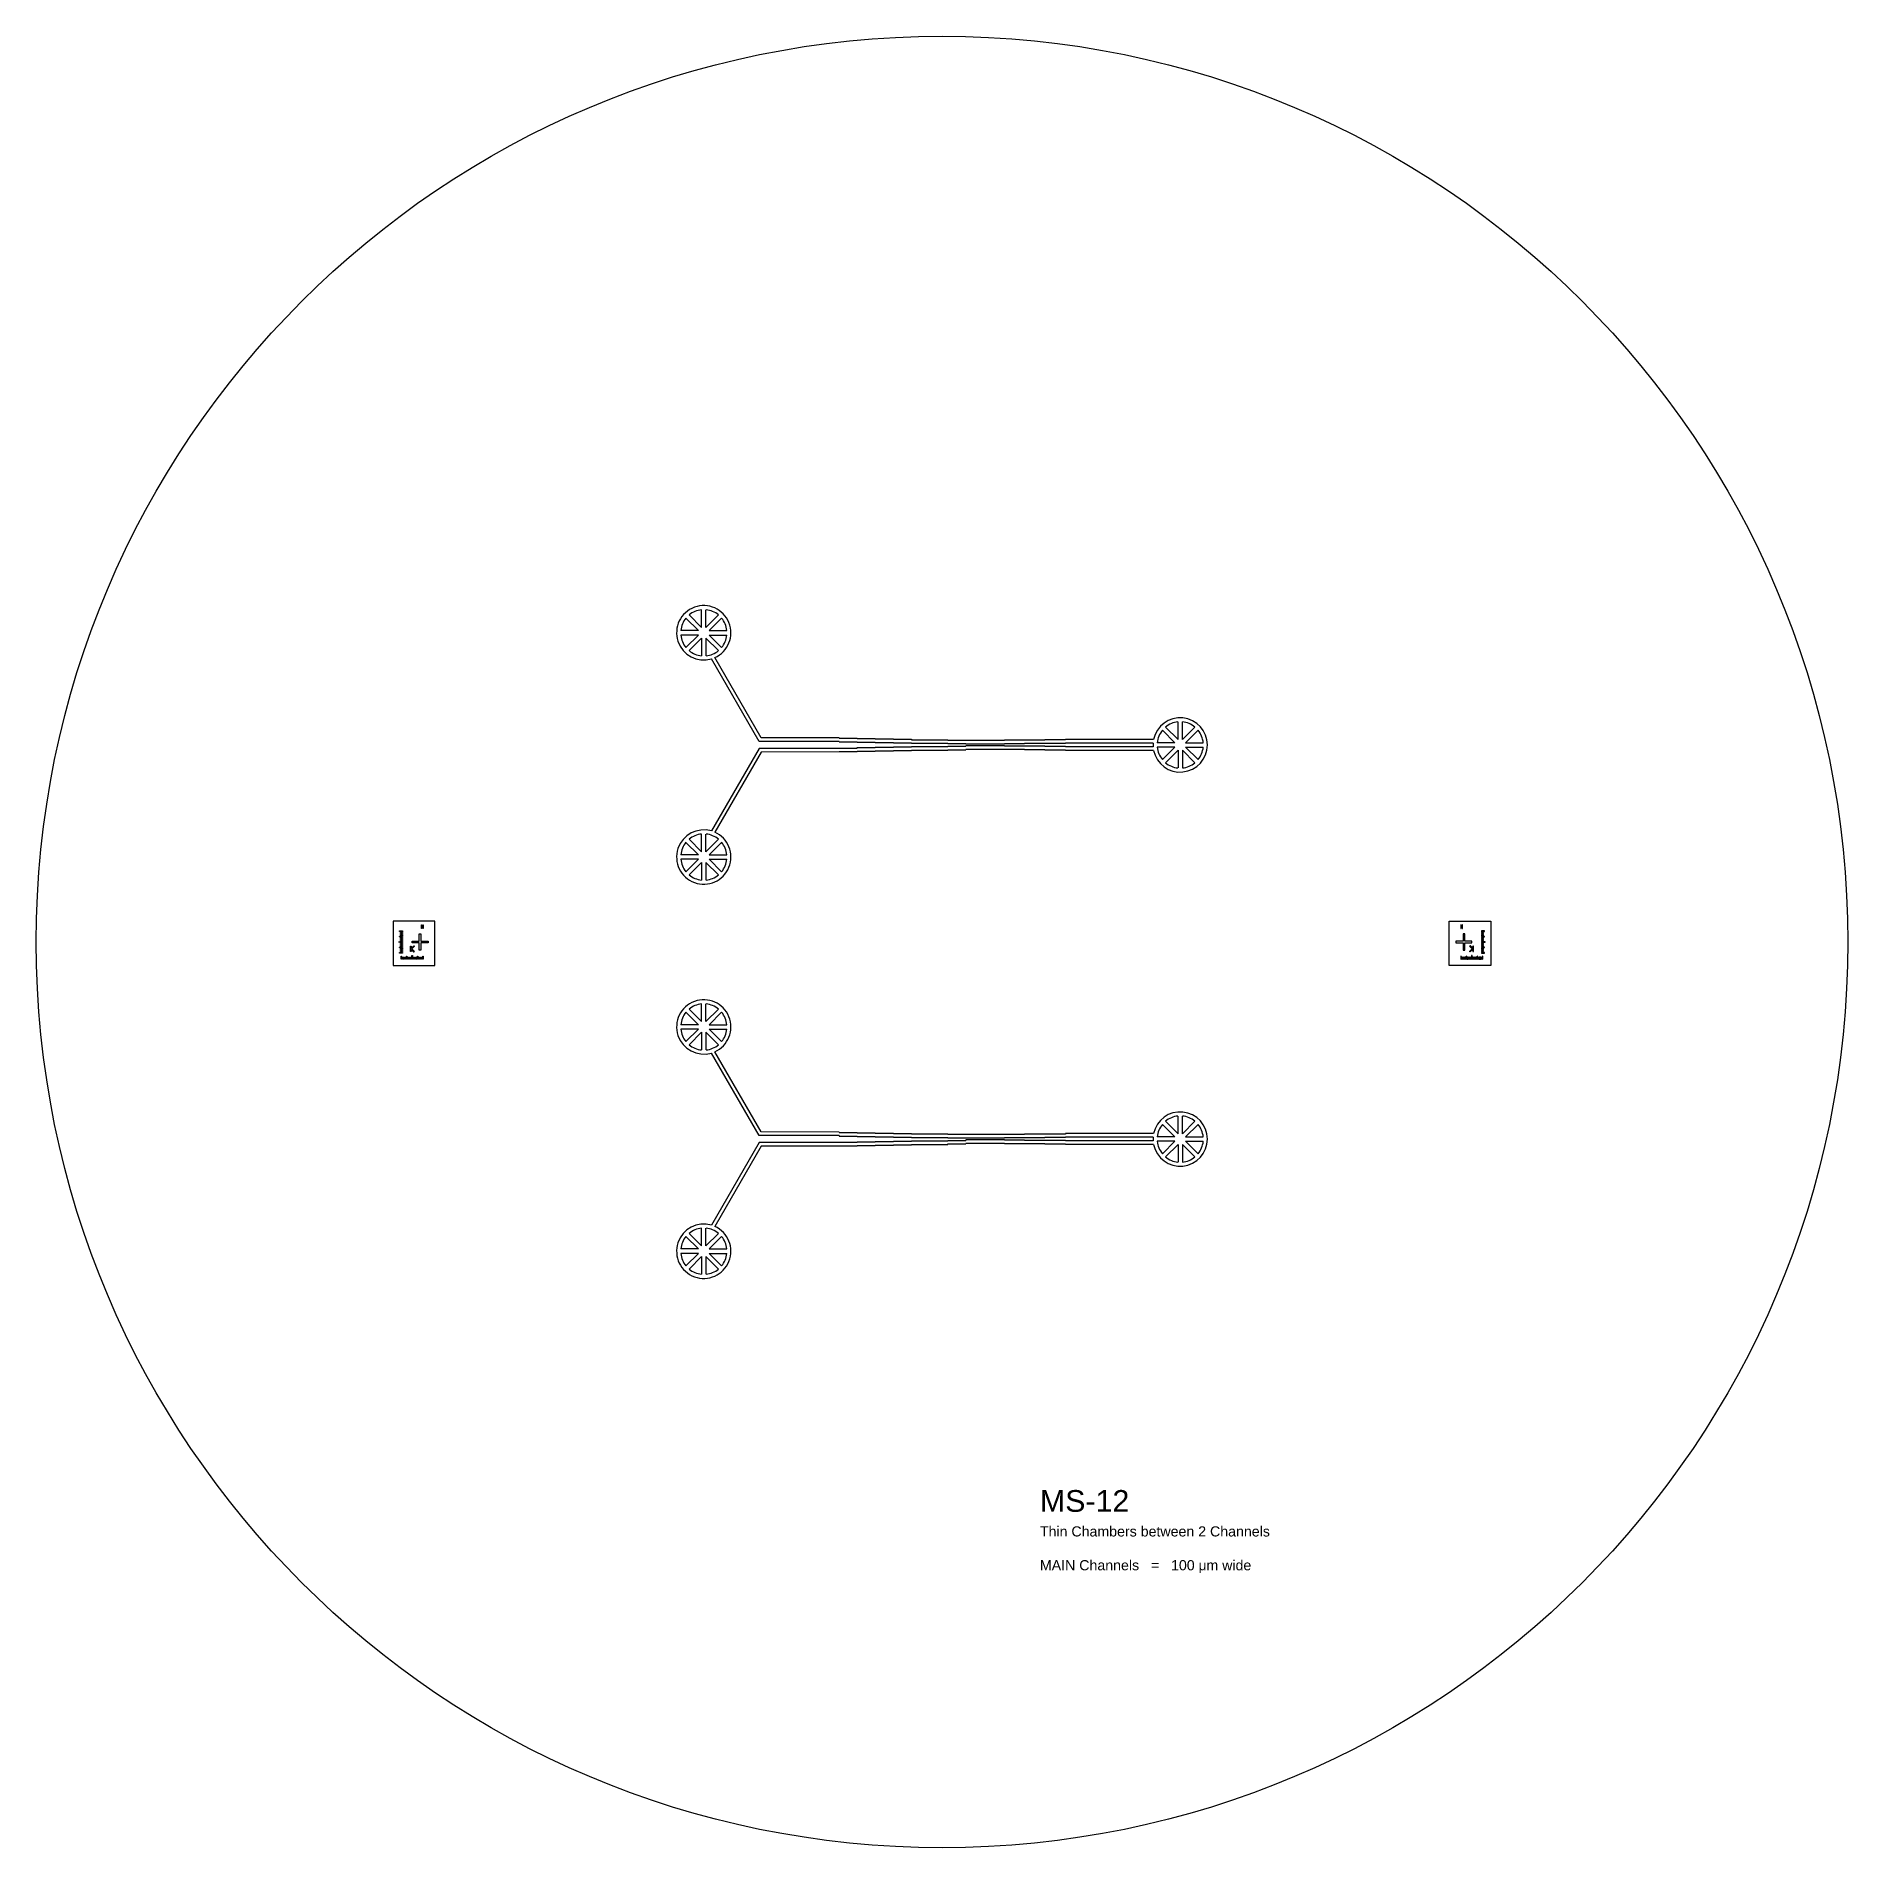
# Model space of a CAD drawing. Header units: millimetres. Extents: x 26241 to 236241, y 30294 to 280394.
# Drawn here: x 106241 to 156241, y 230394 to 280394 of the extents above; entities that cross this region are included whole.
import ezdxf

# ---------------------------------------------------------------- set-up
doc = ezdxf.new("R2010")
doc.units = ezdxf.units.MM
doc.layers.add('CLEAR', color=140, linetype='Continuous')
doc.layers.add('OPAQUE', color=10, linetype='Continuous')
doc.styles.get("Standard").update_dxf_attribs({"font": 'arial.ttf'})

msp = doc.modelspace()

# ---------------------------------------------------------------- texts
at = {"layer": 'CLEAR', "insert": (133943, 240266), "char_height": 280, "attachment_point": 1}
msp.add_mtext_dynamic_manual_height_columns('{\\H2.1429x;MS-12\\H0.83333x;\\P}Thin Chambers between 2 Channels\\P\\PMAIN Channels   =   100 {\\fSymbol|b0|i0|c2|p18;m}m wide', width=11473.28, gutter_width=5106, heights=[6422], dxfattribs=at)

# ---------------------------------------------------------------- linework, layer by layer
at = {"layer": 'CLEAR'}
for p, q in [((126191, 260929), (124876, 263208)), ((126249, 261029), (124971, 263243)), ((128398, 261028), (126249, 261029)), ((128398, 261028), (128398, 261018)), ((128398, 261018), (128898, 261018)), ((128898, 261018), (128898, 261008)), ((128898, 261008), (129398, 261008)), ((129398, 261008), (129398, 260998)), ((126191, 260737), (124876, 258459)), ((126249, 260637), (124971, 258424)), ((128398, 260928), (126191, 260929)), ((128398, 260738), (126191, 260737)), ((128398, 260638), (126249, 260637)), ((128398, 260928), (128398, 260918)), ((128398, 260918), (128898, 260918)), ((128398, 260738), (128398, 260748)), ((128398, 260748), (128898, 260748)), ((128398, 260638), (128398, 260648)), ((128398, 260648), (128898, 260648)), ((128898, 260918), (128898, 260908)), ((128898, 260908), (129398, 260908)), ((128898, 260748), (128898, 260758)), ((128898, 260758), (129398, 260758)), ((128898, 260648), (128898, 260658)), ((128898, 260658), (129398, 260658)), ((129398, 260998), (129898, 260998)), ((129398, 260908), (129398, 260898)), ((129398, 260898), (129898, 260898)), ((129398, 260758), (129398, 260768)), ((129398, 260768), (129898, 260768)), ((129398, 260658), (129398, 260668)), ((129398, 260668), (129898, 260668)), ((129898, 260998), (129898, 260988)), ((129898, 260988), (130398, 260988)), ((129898, 260898), (129898, 260888)), ((129898, 260888), (130398, 260888)), ((129898, 260768), (129898, 260778)), ((129898, 260778), (130398, 260778)), ((129898, 260668), (129898, 260678)), ((129898, 260678), (130398, 260678)), ((130398, 260988), (130398, 260978)), ((130398, 260978), (131398, 260978)), ((130398, 260888), (130398, 260878)), ((130398, 260878), (131398, 260878)), ((130398, 260778), (130398, 260788)), ((130398, 260788), (131398, 260788)), ((130398, 260678), (130398, 260688)), ((130398, 260688), (131398, 260688)), ((131398, 260978), (131398, 260968)), ((131398, 260968), (131898, 260968)), ((131398, 260878), (131398, 260868)), ((131398, 260868), (131898, 260868)), ((131398, 260788), (131398, 260798)), ((131398, 260798), (131898, 260798)), ((131398, 260688), (131398, 260698)), ((131398, 260698), (131898, 260698)), ((131898, 260958), (131898, 260968)), ((132968, 260958), (131898, 260958)), ((131898, 260858), (131898, 260868)), ((132968, 260858), (131898, 260858)), ((132968, 260808), (131898, 260808)), ((131898, 260808), (131898, 260798)), ((132968, 260708), (131898, 260708)), ((131898, 260708), (131898, 260698)), ((133518, 260963), (132968, 260963)), ((132968, 260963), (132968, 260958)), ((133518, 260863), (132968, 260863)), ((132968, 260863), (132968, 260858)), ((132968, 260803), (132968, 260808)), ((133518, 260803), (132968, 260803)), ((132968, 260703), (132968, 260708)), ((133518, 260703), (132968, 260703)), ((134078, 260968), (133518, 260968)), ((133518, 260968), (133518, 260963)), ((134078, 260868), (133518, 260868)), ((133518, 260868), (133518, 260863)), ((133518, 260798), (133518, 260803)), ((134078, 260798), (133518, 260798)), ((133518, 260698), (133518, 260703)), ((134078, 260698), (133518, 260698)), ((134648, 260973), (134078, 260973)), ((134078, 260973), (134078, 260968)), ((134648, 260873), (134078, 260873)), ((134078, 260873), (134078, 260868)), ((134078, 260793), (134078, 260798)), ((134648, 260793), (134078, 260793)), ((134078, 260693), (134078, 260698)), ((134648, 260693), (134078, 260693)), ((137081, 260983), (134648, 260983)), ((134648, 260983), (134648, 260973)), ((137068, 260883), (134648, 260883)), ((134648, 260883), (134648, 260873)), ((134648, 260783), (134648, 260793)), ((137068, 260783), (134648, 260783)), ((134648, 260683), (134648, 260693)), ((137081, 260683), (134648, 260683)), ((116096, 255969), (116096, 254749)), ((117241, 255969), (116096, 255969)), ((117241, 254749), (117241, 255969)), ((145241, 255969), (146386, 255969)), ((145241, 254749), (145241, 255969)), ((146386, 255969), (146386, 254749)), ((116096, 254749), (117241, 254749)), ((146386, 254749), (145241, 254749)), ((126191, 250050), (124876, 252329)), ((126249, 250150), (124971, 252364)), ((128398, 250049), (126191, 250050)), ((128398, 250149), (126249, 250150)), ((128398, 250149), (128398, 250139)), ((128398, 250139), (128898, 250139)), ((128398, 250049), (128398, 250039)), ((128398, 250039), (128898, 250039)), ((128898, 250139), (128898, 250129)), ((128898, 250129), (129398, 250129)), ((128898, 250039), (128898, 250029)), ((128898, 250029), (129398, 250029)), ((129398, 250129), (129398, 250119)), ((129398, 250119), (129898, 250119)), ((129398, 250029), (129398, 250019)), ((129398, 250019), (129898, 250019)), ((129898, 250119), (129898, 250109)), ((129898, 250109), (130398, 250109)), ((129898, 250019), (129898, 250009)), ((129898, 250009), (130398, 250009)), ((130398, 250109), (130398, 250099)), ((130398, 250099), (131398, 250099)), ((130398, 250009), (130398, 249999)), ((131398, 250099), (131398, 250089)), ((131398, 250089), (131898, 250089)), ((131898, 250079), (131898, 250089)), ((132968, 250079), (131898, 250079)), ((133518, 250084), (132968, 250084)), ((132968, 250084), (132968, 250079)), ((134078, 250089), (133518, 250089)), ((133518, 250089), (133518, 250084)), ((134648, 250094), (134078, 250094)), ((134078, 250094), (134078, 250089)), ((137081, 250104), (134648, 250104)), ((134648, 250104), (134648, 250094)), ((137068, 250004), (134648, 250004)), ((134648, 250004), (134648, 249994)), ((126191, 249858), (124876, 247579)), ((126249, 249758), (124971, 247544)), ((128398, 249859), (126191, 249858)), ((128398, 249759), (126249, 249758)), ((128398, 249859), (128398, 249869)), ((128398, 249869), (128898, 249869)), ((128398, 249759), (128398, 249769)), ((128398, 249769), (128898, 249769)), ((128898, 249869), (128898, 249879)), ((128898, 249879), (129398, 249879)), ((128898, 249769), (128898, 249779)), ((128898, 249779), (129398, 249779)), ((129398, 249879), (129398, 249889)), ((129398, 249889), (129898, 249889)), ((129398, 249779), (129398, 249789)), ((129398, 249789), (129898, 249789)), ((129898, 249889), (129898, 249899)), ((129898, 249899), (130398, 249899)), ((129898, 249789), (129898, 249799)), ((129898, 249799), (130398, 249799)), ((130398, 249999), (131398, 249999)), ((130398, 249899), (130398, 249909)), ((130398, 249909), (131398, 249909)), ((130398, 249799), (130398, 249809)), ((130398, 249809), (131398, 249809)), ((131398, 249999), (131398, 249989)), ((131398, 249989), (131898, 249989)), ((131398, 249909), (131398, 249919)), ((131398, 249919), (131898, 249919)), ((131398, 249809), (131398, 249819)), ((131398, 249819), (131898, 249819)), ((131898, 249979), (131898, 249989)), ((132968, 249979), (131898, 249979)), ((132968, 249929), (131898, 249929)), ((131898, 249929), (131898, 249919)), ((132968, 249829), (131898, 249829)), ((131898, 249829), (131898, 249819)), ((133518, 249984), (132968, 249984)), ((132968, 249984), (132968, 249979)), ((132968, 249924), (132968, 249929)), ((133518, 249924), (132968, 249924)), ((132968, 249824), (132968, 249829)), ((133518, 249824), (132968, 249824)), ((134078, 249989), (133518, 249989)), ((133518, 249989), (133518, 249984)), ((133518, 249919), (133518, 249924)), ((134078, 249919), (133518, 249919)), ((133518, 249819), (133518, 249824)), ((134078, 249819), (133518, 249819)), ((134648, 249994), (134078, 249994)), ((134078, 249994), (134078, 249989)), ((134078, 249914), (134078, 249919)), ((134648, 249914), (134078, 249914)), ((134078, 249814), (134078, 249819)), ((134648, 249814), (134078, 249814)), ((134648, 249904), (134648, 249914)), ((137068, 249904), (134648, 249904)), ((134648, 249804), (134648, 249814)), ((137081, 249804), (134648, 249804))]:
    msp.add_line(p, q, dxfattribs=at)
for centre, start, end in [((124666, 263928), 294.0069, 286.2467), ((137816, 260833), 191.537, 168.463), ((137816, 260833), 176.1774, 183.8226), ((124666, 257739), 73.7533, 65.9931), ((124666, 253049), 294.0069, 286.2467), ((137816, 249954), 191.537, 168.463), ((137816, 249954), 176.1774, 183.8226), ((124666, 246859), 73.7533, 65.9931)]:
    msp.add_arc(centre, 750, start, end, dxfattribs=at)
at = {"layer": 'OPAQUE'}
for p, q in [((124605, 264076), (124605, 264563)), ((124727, 264076), (124727, 264563)), ((124518, 263989), (124174, 264333)), ((124605, 264076), (124260, 264420)), ((124727, 264076), (125071, 264420)), ((124814, 263989), (125158, 264333)), ((124518, 263989), (124031, 263989)), ((124518, 263867), (124031, 263867)), ((124518, 263867), (124174, 263523)), ((124605, 263780), (124260, 263436)), ((124605, 263780), (124605, 263294)), ((124727, 263780), (125071, 263436)), ((124727, 263780), (124727, 263294)), ((124814, 263989), (125300, 263989)), ((124814, 263867), (125158, 263523)), ((124814, 263867), (125300, 263867)), ((137668, 260895), (137324, 261239)), ((137755, 260981), (137411, 261325)), ((137755, 260981), (137755, 261468)), ((137877, 260981), (137877, 261468)), ((137877, 260981), (138221, 261325)), ((137964, 260895), (138308, 261239)), ((137668, 260895), (137181, 260895)), ((137668, 260772), (137181, 260772)), ((137668, 260772), (137324, 260428)), ((137755, 260685), (137411, 260341)), ((137755, 260685), (137755, 260199)), ((137877, 260685), (138221, 260341)), ((137877, 260685), (137877, 260199)), ((137964, 260895), (138450, 260895)), ((137964, 260772), (138308, 260428)), ((137964, 260772), (138450, 260772)), ((124518, 257800), (124174, 258144)), ((124605, 257886), (124260, 258231)), ((124605, 257886), (124605, 258373)), ((124727, 257886), (124727, 258373)), ((124727, 257886), (125071, 258231)), ((124814, 257800), (125158, 258144)), ((124518, 257800), (124031, 257800)), ((124518, 257677), (124031, 257677)), ((124518, 257677), (124174, 257333)), ((124605, 257591), (124260, 257246)), ((124605, 257591), (124605, 257104)), ((124727, 257591), (125071, 257246)), ((124727, 257591), (124727, 257104)), ((124814, 257800), (125300, 257800)), ((124814, 257677), (125158, 257333)), ((124814, 257677), (125300, 257677)), ((116271, 255688), (116271, 255700)), ((116271, 255700), (116346, 255700)), ((116346, 255688), (116271, 255688)), ((116271, 255538), (116271, 255550)), ((116271, 255550), (116346, 255550)), ((116346, 255538), (116271, 255538)), ((116296, 255658), (116296, 255670)), ((116296, 255670), (116346, 255670)), ((116346, 255658), (116296, 255658)), ((116296, 255628), (116296, 255640)), ((116296, 255640), (116346, 255640)), ((116346, 255628), (116296, 255628)), ((116296, 255598), (116296, 255610)), ((116296, 255610), (116346, 255610)), ((116346, 255598), (116296, 255598)), ((116296, 255568), (116296, 255580)), ((116296, 255580), (116346, 255580)), ((116346, 255568), (116296, 255568)), ((116296, 255508), (116296, 255520)), ((116296, 255520), (116346, 255520)), ((116346, 255508), (116296, 255508)), ((116346, 255700), (116346, 255688)), ((116346, 255670), (116346, 255658)), ((116346, 255640), (116346, 255628)), ((116346, 255610), (116346, 255598)), ((116346, 255580), (116346, 255568)), ((116346, 255550), (116346, 255538)), ((116346, 255520), (116346, 255508)), ((116814, 255416), (116814, 255616)), ((116814, 255616), (116858, 255616)), ((116858, 255616), (116858, 255416)), ((116873, 255769), (116873, 255869)), ((116873, 255869), (116885, 255869)), ((116885, 255769), (116873, 255769)), ((116885, 255869), (116885, 255769)), ((116910, 255769), (116910, 255869)), ((116910, 255869), (116922, 255869)), ((116922, 255769), (116910, 255769)), ((116922, 255869), (116922, 255769)), ((145572, 255869), (145560, 255869)), ((145560, 255869), (145560, 255769)), ((145560, 255769), (145572, 255769)), ((145572, 255769), (145572, 255869)), ((145609, 255869), (145597, 255869)), ((145597, 255869), (145597, 255769)), ((145597, 255769), (145609, 255769)), ((145609, 255769), (145609, 255869)), ((145668, 255616), (145624, 255616)), ((145624, 255616), (145624, 255416)), ((145668, 255416), (145668, 255616)), ((146211, 255700), (146136, 255700)), ((146136, 255700), (146136, 255688)), ((146136, 255688), (146211, 255688)), ((146186, 255670), (146136, 255670)), ((146136, 255670), (146136, 255658)), ((146136, 255658), (146186, 255658)), ((146186, 255640), (146136, 255640)), ((146136, 255640), (146136, 255628)), ((146136, 255628), (146186, 255628)), ((146186, 255610), (146136, 255610)), ((146136, 255610), (146136, 255598)), ((146136, 255598), (146186, 255598)), ((146186, 255580), (146136, 255580)), ((146136, 255580), (146136, 255568)), ((146136, 255568), (146186, 255568)), ((146211, 255550), (146136, 255550)), ((146136, 255550), (146136, 255538)), ((146136, 255538), (146211, 255538)), ((146186, 255520), (146136, 255520)), ((146136, 255520), (146136, 255508)), ((146136, 255508), (146186, 255508)), ((146186, 255658), (146186, 255670)), ((146186, 255628), (146186, 255640)), ((146186, 255598), (146186, 255610)), ((146186, 255568), (146186, 255580)), ((146186, 255508), (146186, 255520)), ((146211, 255688), (146211, 255700)), ((146211, 255538), (146211, 255550)), ((116246, 255388), (116246, 255400)), ((116246, 255400), (116346, 255400)), ((116346, 255388), (116246, 255388)), ((116271, 255238), (116271, 255250)), ((116271, 255250), (116346, 255250)), ((116346, 255238), (116271, 255238)), ((116271, 255088), (116271, 255100)), ((116271, 255100), (116346, 255100)), ((116346, 255088), (116271, 255088)), ((116296, 255478), (116296, 255490)), ((116296, 255490), (116346, 255490)), ((116346, 255478), (116296, 255478)), ((116296, 255448), (116296, 255460)), ((116296, 255460), (116346, 255460)), ((116346, 255448), (116296, 255448)), ((116296, 255418), (116296, 255430)), ((116296, 255430), (116346, 255430)), ((116346, 255418), (116296, 255418)), ((116296, 255358), (116296, 255370)), ((116296, 255370), (116346, 255370)), ((116346, 255358), (116296, 255358)), ((116296, 255328), (116296, 255340)), ((116296, 255340), (116346, 255340)), ((116346, 255328), (116296, 255328)), ((116296, 255298), (116296, 255310)), ((116296, 255310), (116346, 255310)), ((116346, 255298), (116296, 255298)), ((116296, 255268), (116296, 255280)), ((116296, 255280), (116346, 255280)), ((116346, 255268), (116296, 255268)), ((116296, 255208), (116296, 255220)), ((116296, 255220), (116346, 255220)), ((116346, 255208), (116296, 255208)), ((116296, 255178), (116296, 255190)), ((116296, 255190), (116346, 255190)), ((116346, 255178), (116296, 255178)), ((116296, 255148), (116296, 255160)), ((116296, 255160), (116346, 255160)), ((116346, 255148), (116296, 255148)), ((116296, 255118), (116296, 255130)), ((116296, 255130), (116346, 255130)), ((116346, 255118), (116296, 255118)), ((116346, 255490), (116346, 255478)), ((116346, 255460), (116346, 255448)), ((116346, 255430), (116346, 255418)), ((116346, 255400), (116346, 255388)), ((116346, 255370), (116346, 255358)), ((116346, 255340), (116346, 255328)), ((116346, 255310), (116346, 255298)), ((116346, 255280), (116346, 255268)), ((116346, 255250), (116346, 255238)), ((116346, 255220), (116346, 255208)), ((116346, 255190), (116346, 255178)), ((116346, 255160), (116346, 255148)), ((116346, 255130), (116346, 255118)), ((116346, 255100), (116346, 255088)), ((116573, 255281), (116593, 255281)), ((116573, 255131), (116573, 255281)), ((116593, 255131), (116573, 255131)), ((116593, 255220), (116664, 255291)), ((116593, 255281), (116593, 255220)), ((116593, 255191), (116593, 255131)), ((116593, 255191), (116664, 255121)), ((116607, 255206), (116678, 255276)), ((116607, 255206), (116678, 255135)), ((116611, 254924), (116611, 255024)), ((116611, 255024), (116623, 255024)), ((116614, 255416), (116814, 255416)), ((116614, 255372), (116614, 255416)), ((116814, 255372), (116614, 255372)), ((116623, 255024), (116623, 254924)), ((116664, 255291), (116678, 255276)), ((116664, 255121), (116678, 255135)), ((116814, 255172), (116814, 255372)), ((116858, 255172), (116814, 255172)), ((116858, 255416), (117058, 255416)), ((117058, 255372), (116858, 255372)), ((116858, 255372), (116858, 255172)), ((117058, 255416), (117058, 255372)), ((145624, 255416), (145424, 255416)), ((145424, 255416), (145424, 255372)), ((145424, 255372), (145624, 255372)), ((145624, 255372), (145624, 255172)), ((145624, 255172), (145668, 255172)), ((145868, 255416), (145668, 255416)), ((145668, 255172), (145668, 255372)), ((145668, 255372), (145868, 255372)), ((145818, 255291), (145804, 255276)), ((145875, 255206), (145804, 255276)), ((145875, 255206), (145804, 255135)), ((145818, 255121), (145804, 255135)), ((145889, 255220), (145818, 255291)), ((145889, 255191), (145818, 255121)), ((145871, 255024), (145859, 255024)), ((145859, 255024), (145859, 254924)), ((145868, 255372), (145868, 255416)), ((145871, 254924), (145871, 255024)), ((145909, 255281), (145889, 255281)), ((145889, 255281), (145889, 255220)), ((145889, 255191), (145889, 255131)), ((145889, 255131), (145909, 255131)), ((145909, 255131), (145909, 255281)), ((146186, 255490), (146136, 255490)), ((146136, 255490), (146136, 255478)), ((146136, 255478), (146186, 255478)), ((146186, 255460), (146136, 255460)), ((146136, 255460), (146136, 255448)), ((146136, 255448), (146186, 255448)), ((146186, 255430), (146136, 255430)), ((146136, 255430), (146136, 255418)), ((146136, 255418), (146186, 255418)), ((146236, 255400), (146136, 255400)), ((146136, 255400), (146136, 255388)), ((146136, 255388), (146236, 255388)), ((146186, 255370), (146136, 255370)), ((146136, 255370), (146136, 255358)), ((146136, 255358), (146186, 255358)), ((146186, 255340), (146136, 255340)), ((146136, 255340), (146136, 255328)), ((146136, 255328), (146186, 255328)), ((146186, 255310), (146136, 255310)), ((146136, 255310), (146136, 255298)), ((146136, 255298), (146186, 255298)), ((146186, 255280), (146136, 255280)), ((146136, 255280), (146136, 255268)), ((146136, 255268), (146186, 255268)), ((146211, 255250), (146136, 255250)), ((146136, 255250), (146136, 255238)), ((146136, 255238), (146211, 255238)), ((146186, 255220), (146136, 255220)), ((146136, 255220), (146136, 255208)), ((146136, 255208), (146186, 255208)), ((146186, 255190), (146136, 255190)), ((146136, 255190), (146136, 255178)), ((146136, 255178), (146186, 255178)), ((146186, 255160), (146136, 255160)), ((146136, 255160), (146136, 255148)), ((146136, 255148), (146186, 255148)), ((146186, 255130), (146136, 255130)), ((146136, 255130), (146136, 255118)), ((146136, 255118), (146186, 255118)), ((146211, 255100), (146136, 255100)), ((146136, 255100), (146136, 255088)), ((146136, 255088), (146211, 255088)), ((146186, 255478), (146186, 255490)), ((146186, 255448), (146186, 255460)), ((146186, 255418), (146186, 255430)), ((146186, 255358), (146186, 255370)), ((146186, 255328), (146186, 255340)), ((146186, 255298), (146186, 255310)), ((146186, 255268), (146186, 255280)), ((146186, 255208), (146186, 255220)), ((146186, 255178), (146186, 255190)), ((146186, 255148), (146186, 255160)), ((146186, 255118), (146186, 255130)), ((146211, 255238), (146211, 255250)), ((146211, 255088), (146211, 255100)), ((146236, 255388), (146236, 255400)), ((116311, 254924), (116311, 254999)), ((116311, 254999), (116323, 254999)), ((116323, 254924), (116311, 254924)), ((116323, 254999), (116323, 254924)), ((116341, 254924), (116341, 254974)), ((116341, 254974), (116353, 254974)), ((116353, 254924), (116341, 254924)), ((116353, 254974), (116353, 254924)), ((116371, 254924), (116371, 254974)), ((116371, 254974), (116383, 254974)), ((116383, 254924), (116371, 254924)), ((116383, 254974), (116383, 254924)), ((116401, 254924), (116401, 254974)), ((116401, 254974), (116413, 254974)), ((116413, 254924), (116401, 254924)), ((116413, 254974), (116413, 254924)), ((116431, 254924), (116431, 254974)), ((116431, 254974), (116443, 254974)), ((116443, 254924), (116431, 254924)), ((116443, 254974), (116443, 254924)), ((116461, 254924), (116461, 254999)), ((116461, 254999), (116473, 254999)), ((116473, 254924), (116461, 254924)), ((116473, 254999), (116473, 254924)), ((116491, 254924), (116491, 254974)), ((116491, 254974), (116503, 254974)), ((116503, 254924), (116491, 254924)), ((116503, 254974), (116503, 254924)), ((116521, 254924), (116521, 254974)), ((116521, 254974), (116533, 254974)), ((116533, 254924), (116521, 254924)), ((116533, 254974), (116533, 254924)), ((116551, 254924), (116551, 254974)), ((116551, 254974), (116563, 254974)), ((116563, 254924), (116551, 254924)), ((116563, 254974), (116563, 254924)), ((116581, 254924), (116581, 254974)), ((116581, 254974), (116593, 254974)), ((116593, 254924), (116581, 254924)), ((116593, 254974), (116593, 254924)), ((116623, 254924), (116611, 254924)), ((116641, 254924), (116641, 254974)), ((116641, 254974), (116653, 254974)), ((116653, 254924), (116641, 254924)), ((116653, 254974), (116653, 254924)), ((116671, 254924), (116671, 254974)), ((116671, 254974), (116683, 254974)), ((116683, 254924), (116671, 254924)), ((116683, 254974), (116683, 254924)), ((116701, 254924), (116701, 254974)), ((116701, 254974), (116713, 254974)), ((116713, 254924), (116701, 254924)), ((116713, 254974), (116713, 254924)), ((116731, 254924), (116731, 254974)), ((116731, 254974), (116743, 254974)), ((116743, 254924), (116731, 254924)), ((116743, 254974), (116743, 254924)), ((116761, 254924), (116761, 254999)), ((116761, 254999), (116773, 254999)), ((116773, 254924), (116761, 254924)), ((116773, 254999), (116773, 254924)), ((116791, 254924), (116791, 254974)), ((116791, 254974), (116803, 254974)), ((116803, 254924), (116791, 254924)), ((116803, 254974), (116803, 254924)), ((116821, 254924), (116821, 254974)), ((116821, 254974), (116833, 254974)), ((116833, 254924), (116821, 254924)), ((116833, 254974), (116833, 254924)), ((116851, 254924), (116851, 254974)), ((116851, 254974), (116863, 254974)), ((116863, 254924), (116851, 254924)), ((116863, 254974), (116863, 254924)), ((116881, 254924), (116881, 254974)), ((116881, 254974), (116893, 254974)), ((116893, 254924), (116881, 254924)), ((116893, 254974), (116893, 254924)), ((116911, 254924), (116911, 254999)), ((116911, 254999), (116923, 254999)), ((116923, 254924), (116911, 254924)), ((116923, 254999), (116923, 254924)), ((145571, 254999), (145559, 254999)), ((145559, 254999), (145559, 254924)), ((145559, 254924), (145571, 254924)), ((145571, 254924), (145571, 254999)), ((145601, 254974), (145589, 254974)), ((145589, 254974), (145589, 254924)), ((145589, 254924), (145601, 254924)), ((145601, 254924), (145601, 254974)), ((145631, 254974), (145619, 254974)), ((145619, 254974), (145619, 254924)), ((145619, 254924), (145631, 254924)), ((145631, 254924), (145631, 254974)), ((145661, 254974), (145649, 254974)), ((145649, 254974), (145649, 254924)), ((145649, 254924), (145661, 254924)), ((145661, 254924), (145661, 254974)), ((145691, 254974), (145679, 254974)), ((145679, 254974), (145679, 254924)), ((145679, 254924), (145691, 254924)), ((145691, 254924), (145691, 254974)), ((145721, 254999), (145709, 254999)), ((145709, 254999), (145709, 254924)), ((145709, 254924), (145721, 254924)), ((145721, 254924), (145721, 254999)), ((145751, 254974), (145739, 254974)), ((145739, 254974), (145739, 254924)), ((145739, 254924), (145751, 254924)), ((145751, 254924), (145751, 254974)), ((145781, 254974), (145769, 254974)), ((145769, 254974), (145769, 254924)), ((145769, 254924), (145781, 254924)), ((145781, 254924), (145781, 254974)), ((145811, 254974), (145799, 254974)), ((145799, 254974), (145799, 254924)), ((145799, 254924), (145811, 254924)), ((145811, 254924), (145811, 254974)), ((145841, 254974), (145829, 254974)), ((145829, 254974), (145829, 254924)), ((145829, 254924), (145841, 254924)), ((145841, 254924), (145841, 254974)), ((145859, 254924), (145871, 254924)), ((145901, 254974), (145889, 254974)), ((145889, 254974), (145889, 254924)), ((145889, 254924), (145901, 254924)), ((145901, 254924), (145901, 254974)), ((145931, 254974), (145919, 254974)), ((145919, 254974), (145919, 254924)), ((145919, 254924), (145931, 254924)), ((145931, 254924), (145931, 254974)), ((145961, 254974), (145949, 254974)), ((145949, 254974), (145949, 254924)), ((145949, 254924), (145961, 254924)), ((145961, 254924), (145961, 254974)), ((145991, 254974), (145979, 254974)), ((145979, 254974), (145979, 254924)), ((145979, 254924), (145991, 254924)), ((145991, 254924), (145991, 254974)), ((146021, 254999), (146009, 254999)), ((146009, 254999), (146009, 254924)), ((146009, 254924), (146021, 254924)), ((146021, 254924), (146021, 254999)), ((146051, 254974), (146039, 254974)), ((146039, 254974), (146039, 254924)), ((146039, 254924), (146051, 254924)), ((146051, 254924), (146051, 254974)), ((146081, 254974), (146069, 254974)), ((146069, 254974), (146069, 254924)), ((146069, 254924), (146081, 254924)), ((146081, 254924), (146081, 254974)), ((146111, 254974), (146099, 254974)), ((146099, 254974), (146099, 254924)), ((146099, 254924), (146111, 254924)), ((146111, 254924), (146111, 254974)), ((146141, 254974), (146129, 254974)), ((146129, 254974), (146129, 254924)), ((146129, 254924), (146141, 254924)), ((146141, 254924), (146141, 254974)), ((146171, 254999), (146159, 254999)), ((146159, 254999), (146159, 254924)), ((146159, 254924), (146171, 254924)), ((146171, 254924), (146171, 254999)), ((124605, 253197), (124260, 253541)), ((124605, 253197), (124605, 253683)), ((124727, 253197), (124727, 253683)), ((124727, 253197), (125071, 253541)), ((124518, 253110), (124031, 253110)), ((124518, 253110), (124174, 253454)), ((124814, 253110), (125158, 253454)), ((124814, 253110), (125300, 253110)), ((124518, 252988), (124031, 252988)), ((124518, 252988), (124174, 252644)), ((124605, 252901), (124260, 252557)), ((124605, 252901), (124605, 252414)), ((124727, 252901), (125071, 252557)), ((124727, 252901), (124727, 252414)), ((124814, 252988), (125158, 252644)), ((124814, 252988), (125300, 252988)), ((137755, 250102), (137755, 250589)), ((137877, 250102), (137877, 250589)), ((137668, 250015), (137181, 250015)), ((137668, 250015), (137324, 250359)), ((137755, 250102), (137411, 250446)), ((137877, 250102), (138221, 250446)), ((137964, 250015), (138308, 250359)), ((137964, 250015), (138450, 250015)), ((137668, 249893), (137181, 249893)), ((137668, 249893), (137324, 249549)), ((137755, 249806), (137411, 249462)), ((137755, 249806), (137755, 249320)), ((137877, 249806), (138221, 249462)), ((137877, 249806), (137877, 249320)), ((137964, 249893), (138308, 249549)), ((137964, 249893), (138450, 249893)), ((124518, 246921), (124174, 247265)), ((124605, 247007), (124260, 247351)), ((124605, 247007), (124605, 247494)), ((124727, 247007), (124727, 247494)), ((124727, 247007), (125071, 247351)), ((124814, 246921), (125158, 247265)), ((124518, 246921), (124031, 246921)), ((124518, 246798), (124031, 246798)), ((124518, 246798), (124174, 246454)), ((124605, 246711), (124260, 246367)), ((124605, 246711), (124605, 246225)), ((124727, 246711), (125071, 246367)), ((124727, 246711), (124727, 246225)), ((124814, 246921), (125300, 246921)), ((124814, 246798), (125158, 246454)), ((124814, 246798), (125300, 246798))]:
    msp.add_line(p, q, dxfattribs=at)
msp.add_circle((131241, 255394), 25000, dxfattribs=at)
for centre, start, end in [((124666, 263928), 95.5177, 129.4823), ((124666, 263928), 50.5177, 84.4823), ((124666, 263928), 140.5177, 174.4823), ((124666, 263928), 5.5177, 39.4823), ((124666, 263928), 185.5177, 219.4823), ((124666, 263928), 320.5177, 354.4823), ((124666, 263928), 230.5177, 264.4823), ((124666, 263928), 275.5177, 309.4823), ((137816, 260833), 140.5177, 174.4823), ((137816, 260833), 95.5177, 129.4823), ((137816, 260833), 50.5177, 84.4823), ((137816, 260833), 5.5177, 39.4823), ((137816, 260833), 185.5177, 219.4823), ((137816, 260833), 320.5177, 354.4823), ((137816, 260833), 230.5177, 264.4823), ((137816, 260833), 275.5177, 309.4823), ((124666, 257739), 140.5177, 174.4823), ((124666, 257739), 95.5177, 129.4823), ((124666, 257739), 50.5177, 84.4823), ((124666, 257739), 5.5177, 39.4823), ((124666, 257739), 185.5177, 219.4823), ((124666, 257739), 320.5177, 354.4823), ((124666, 257739), 230.5177, 264.4823), ((124666, 257739), 275.5177, 309.4823), ((124666, 253049), 95.5177, 129.4823), ((124666, 253049), 50.5177, 84.4823), ((124666, 253049), 140.5177, 174.4823), ((124666, 253049), 5.5177, 39.4823), ((124666, 253049), 185.5177, 219.4823), ((124666, 253049), 230.5177, 264.4823), ((124666, 253049), 275.5177, 309.4823), ((124666, 253049), 320.5177, 354.4823), ((137816, 249954), 95.5177, 129.4823), ((137816, 249954), 50.5177, 84.4823), ((137816, 249954), 140.5177, 174.4823), ((137816, 249954), 5.5177, 39.4823), ((137816, 249954), 185.5177, 219.4823), ((137816, 249954), 320.5177, 354.4823), ((137816, 249954), 230.5177, 264.4823), ((137816, 249954), 275.5177, 309.4823), ((124666, 246859), 140.5177, 174.4823), ((124666, 246859), 95.5177, 129.4823), ((124666, 246859), 50.5177, 84.4823), ((124666, 246859), 5.5177, 39.4823), ((124666, 246859), 185.5177, 219.4823), ((124666, 246859), 320.5177, 354.4823), ((124666, 246859), 230.5177, 264.4823), ((124666, 246859), 275.5177, 309.4823)]:
    msp.add_arc(centre, 638, start, end, dxfattribs=at)

msp.set_redraw_order([(e.dxf.handle, doc.entitydb.next_handle()) for e in msp.query("TEXT MTEXT ATTDEF DIMENSION ARC_DIMENSION")])  # texts and dimensions are drawn at this point

doc.saveas('drawing.dxf')
